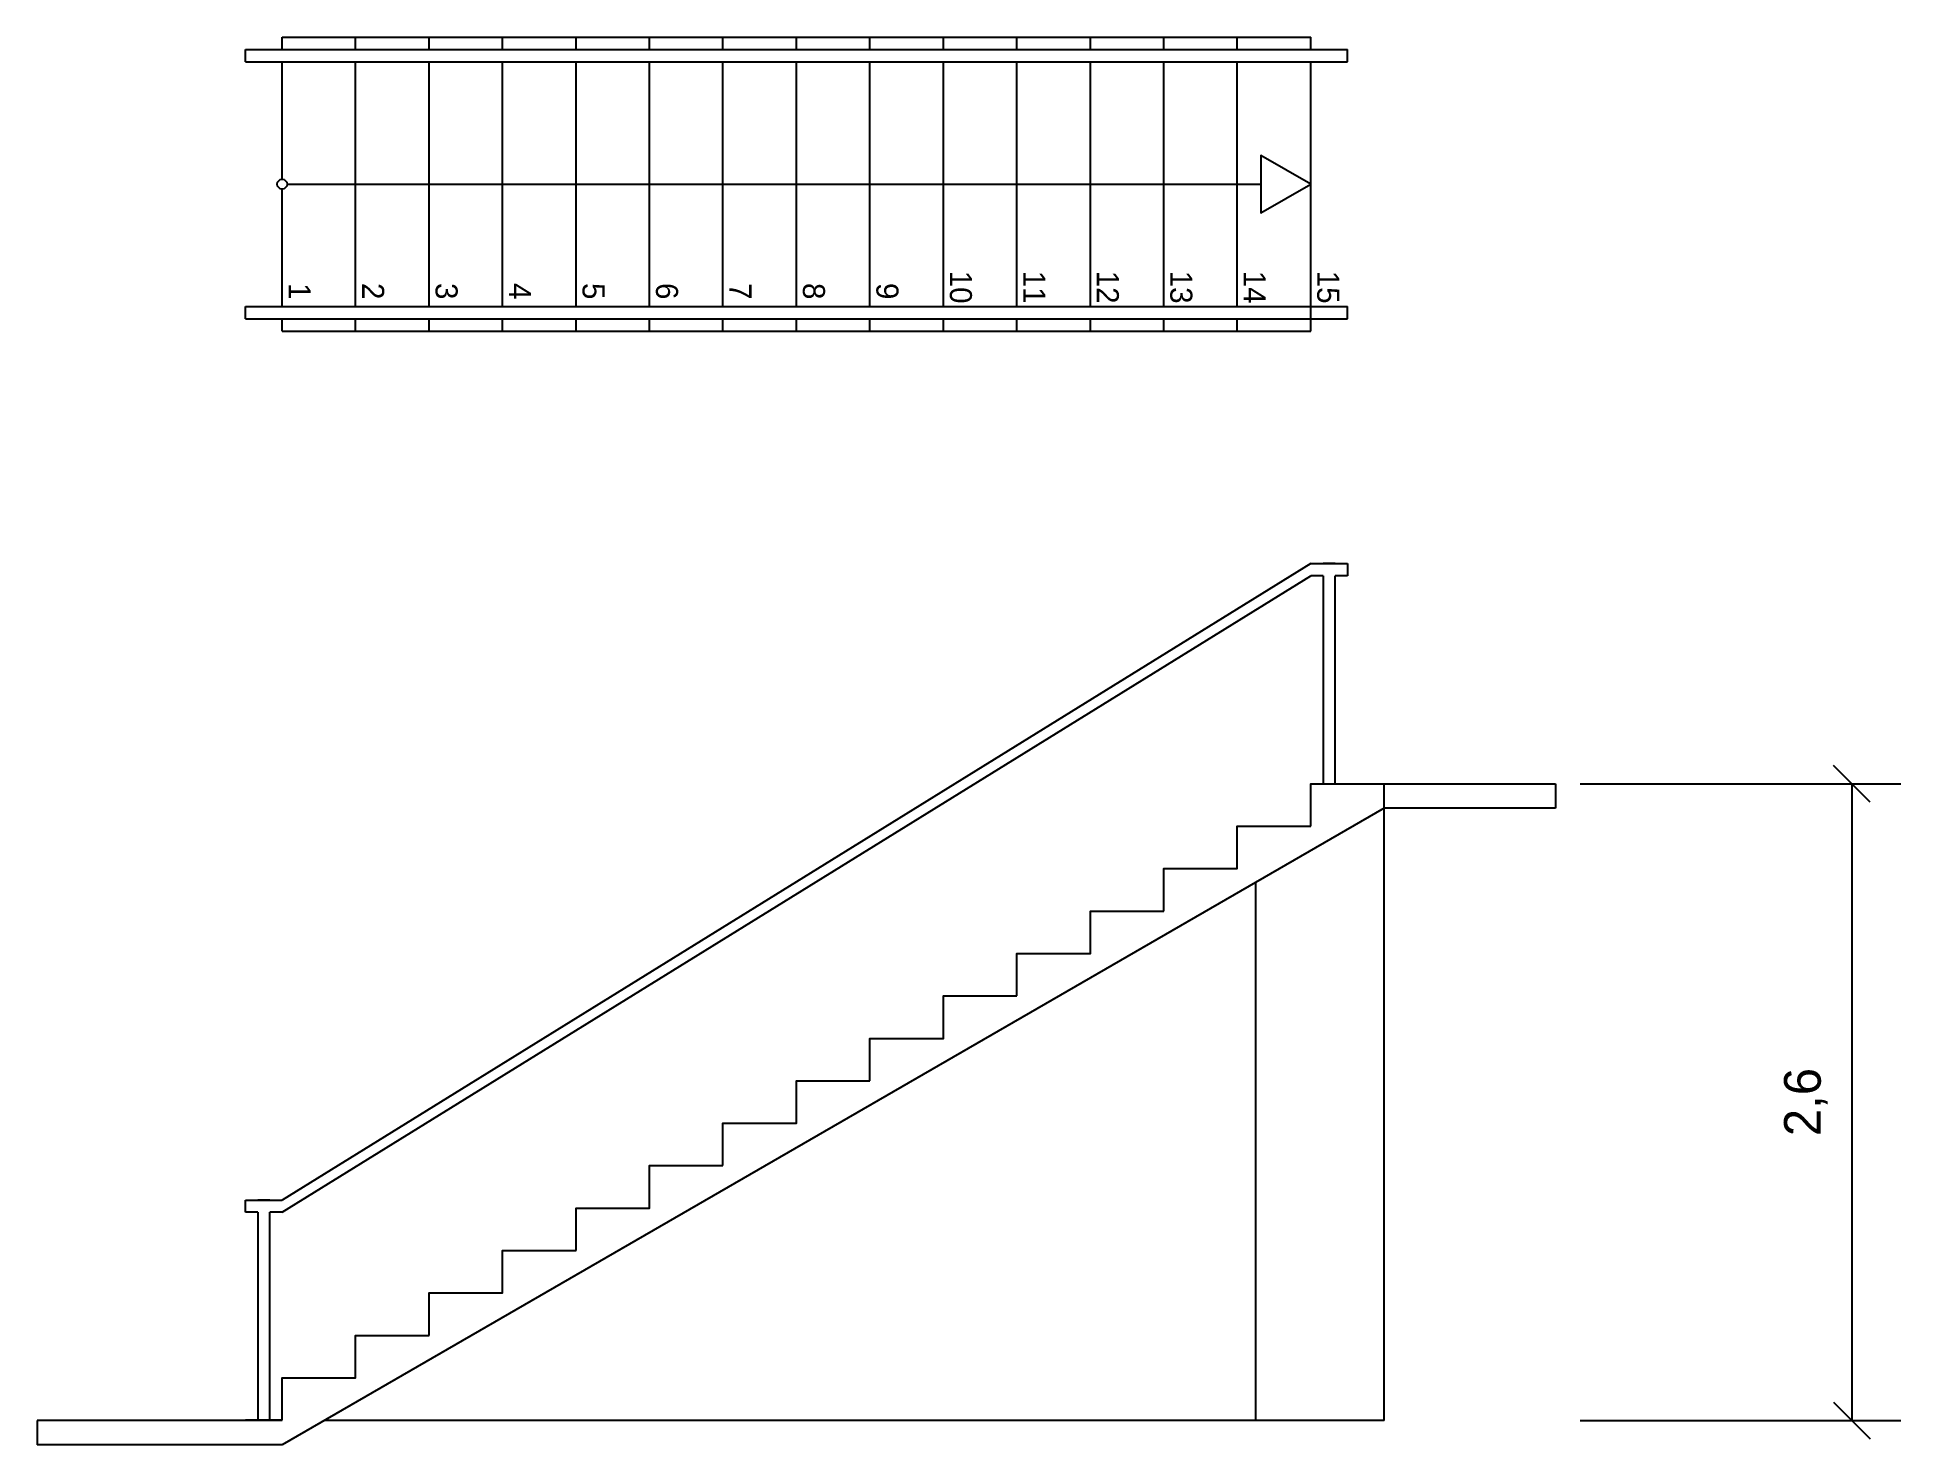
# Model space of a CAD drawing. Header units: millimetres. Extents: x 578 to 638.3, y 269.6 to 296.6.
# Drawn here: x 630.66 to 638.27, y 276.71 to 282.46 of the extents above; entities that cross this region are included whole.
import ezdxf

# ---------------------------------------------------------------- set-up
doc = ezdxf.new("R2010")
doc.units = ezdxf.units.MM
doc.layers.get('Defpoints').update_dxf_attribs({"lineweight": 20})
doc.layers.add('Cotas', color=2, linetype='Continuous')
doc.dimstyles.new('Cota Externa', dxfattribs={"dimtxt": 0.15, "dimasz": 0.15, "dimexe": 0.2, "dimexo": 0.1, "dimgap": 0.1, "dimtad": 1, "dimzin": 9, "dimtxsty": 'Standard', "dimblk": 'OBLIQUE', "dimcen": 2.5, "dimadec": 0, "dimazin": 0, "dimtfac": 1, "dimtmove": 1, "dimatfit": 3, "dimfxl": 1, "dimarcsym": 0})

msp = doc.modelspace()

# ---------------------------------------------------------------- texts
at = {"layer": 'Cotas', "char_height": 0.09, "attachment_point": 1, "rotation": 270}
for s, insert in [('10', (634.4756, 281.5089)), ('11', (634.7756, 281.5089)), ('12', (635.0756, 281.5089)), ('13', (635.3756, 281.5089)), ('14', (635.6756, 281.5089)), ('15', (635.9756, 281.5089)), ('1', (631.7756, 281.4589)), ('2', (632.0756, 281.4589)), ('3', (632.3756, 281.4589)), ('4', (632.6756, 281.4589)), ('5', (632.9756, 281.4589)), ('6', (633.2756, 281.4589)), ('7', (633.5756, 281.4589)), ('8', (633.8756, 281.4589)), ('9', (634.1756, 281.4589))]:
    msp.add_mtext_dynamic_manual_height_columns(s, width=0.243945, gutter_width=12.5, heights=[0], dxfattribs=dict(at, insert=insert))

# ---------------------------------------------------------------- blocks, each defined once
blk = doc.blocks.new('_Oblique')
at = {"color": 0, "linetype": 'ByBlock', "lineweight": -2}
blk.add_line((-0.5, -0.5), (0.5, 0.5), dxfattribs=at)
blk = doc.blocks.new('*D91')
at = {"layer": 'Cotas', "color": 0, "lineweight": -2, "transparency": 16777216}
for p, q in [((636.9592, 279.4136), (638.2682, 279.4136)), ((638.0682, 279.4136), (638.0682, 276.8136)), ((636.9592, 276.8136), (638.2682, 276.8136))]:
    blk.add_line(p, q, dxfattribs=at)
at = {"layer": 'Defpoints', "color": 0, "transparency": 16777216}
for p in [(636.8592, 279.4136), (636.8592, 276.8136), (638.0682, 276.8136)]:
    blk.add_point(p, dxfattribs=at)
at = {"layer": 'Cotas', "color": 0, "lineweight": -2, "transparency": 16777216, "xscale": 0.15, "yscale": 0.15, "zscale": 0.15}
for p, rotation in [((638.0682, 279.4136), 90), ((638.0682, 276.8136), 270)]:
    blk.add_blockref('_Oblique', p, dxfattribs=dict(at, rotation=rotation))
at = {"layer": 'Cotas', "color": 0, "transparency": 16777216, "insert": (637.8807, 278.1136), "char_height": 0.15, "attachment_point": 5, "rotation": 90}
blk.add_mtext('2,6', dxfattribs=at)

# ---------------------------------------------------------------- dimensions: what is measured, and where the dimension line sits
at = {"layer": 'Cotas'}
dim = msp.add_linear_dim(base=(638.0682, 276.8136), p1=(636.8592, 279.4136), p2=(636.8592, 276.8136), angle=90, dimstyle='Cota Externa', dxfattribs=at)
dim.commit()
dim.dimension.update_dxf_attribs({"geometry": '*D91', "text_midpoint": (637.8807, 278.1136)})

# ---------------------------------------------------------------- linework, layer by layer
for p, q in [((631.6592, 282.4126), (631.6592, 282.4626)), ((631.6592, 282.4626), (635.8592, 282.4626)), ((631.9592, 282.4126), (631.9592, 282.4626)), ((632.2592, 282.4126), (632.2592, 282.4626)), ((632.5592, 282.4126), (632.5592, 282.4626)), ((632.8592, 282.4126), (632.8592, 282.4626)), ((633.1592, 282.4126), (633.1592, 282.4626)), ((633.4592, 282.4126), (633.4592, 282.4626)), ((633.7592, 282.4126), (633.7592, 282.4626)), ((634.0592, 282.4126), (634.0592, 282.4626)), ((634.3592, 282.4126), (634.3592, 282.4626)), ((634.6592, 282.4126), (634.6592, 282.4626)), ((634.9592, 282.4126), (634.9592, 282.4626)), ((635.2592, 282.4126), (635.2592, 282.4626)), ((635.5592, 282.4126), (635.5592, 282.4626)), ((635.8592, 282.4126), (635.8592, 282.4626)), ((631.5092, 282.3626), (631.5092, 282.4126)), ((631.5092, 282.4126), (636.0092, 282.4126)), ((636.0092, 282.3626), (636.0092, 282.4126)), ((631.5092, 282.3626), (636.0092, 282.3626)), ((631.6592, 281.8827), (631.6592, 282.3626)), ((631.9592, 281.3626), (631.9592, 282.3626)), ((632.2592, 281.3626), (632.2592, 282.3626)), ((632.5592, 281.3626), (632.5592, 282.3626)), ((632.8592, 281.3626), (632.8592, 282.3626)), ((633.1592, 281.3626), (633.1592, 282.3626)), ((633.4592, 281.3626), (633.4592, 282.3626)), ((633.7592, 281.3626), (633.7592, 282.3626)), ((634.0592, 281.3626), (634.0592, 282.3626)), ((634.3592, 281.3626), (634.3592, 282.3626)), ((634.6592, 281.3626), (634.6592, 282.3626)), ((634.9592, 281.3626), (634.9592, 282.3626)), ((635.2592, 281.3626), (635.2592, 282.3626)), ((635.5592, 281.3626), (635.5592, 282.3626)), ((635.8592, 281.2626), (635.8592, 282.3626)), ((631.6592, 281.3626), (631.6592, 281.8425)), ((631.6793, 281.8626), (635.6555, 281.8626)), ((631.5092, 281.3126), (631.5092, 281.3626)), ((631.5092, 281.3626), (636.0092, 281.3626)), ((631.5092, 281.3126), (636.0092, 281.3126)), ((631.6592, 281.2626), (631.6592, 281.3126)), ((631.9592, 281.2626), (631.9592, 281.3126)), ((632.2592, 281.2626), (632.2592, 281.3126)), ((632.5592, 281.2626), (632.5592, 281.3126)), ((632.8592, 281.2626), (632.8592, 281.3126)), ((633.1592, 281.2626), (633.1592, 281.3126)), ((633.4592, 281.2626), (633.4592, 281.3126)), ((633.7592, 281.2626), (633.7592, 281.3126)), ((634.0592, 281.2626), (634.0592, 281.3126)), ((634.3592, 281.2626), (634.3592, 281.3126)), ((634.6592, 281.2626), (634.6592, 281.3126)), ((634.9592, 281.2626), (634.9592, 281.3126)), ((635.2592, 281.2626), (635.2592, 281.3126)), ((635.5592, 281.2626), (635.5592, 281.3126)), ((636.0092, 281.3126), (636.0092, 281.3626)), ((631.6592, 281.2626), (635.8592, 281.2626)), ((635.8592, 280.3131), (631.6592, 277.7136)), ((631.6592, 277.6636), (635.8592, 280.2631)), ((635.8592, 280.3131), (636.0092, 280.3131)), ((635.9092, 280.2631), (635.8592, 280.2631)), ((635.9592, 280.3131), (635.9092, 280.3131)), ((635.9092, 280.2631), (635.9092, 279.4131)), ((635.9592, 279.4131), (635.9592, 280.2631)), ((636.0092, 280.2631), (635.9592, 280.2631)), ((636.0092, 280.3131), (636.0092, 280.2631)), ((635.8592, 279.4136), (636.8592, 279.4136)), ((636.1592, 276.8136), (636.1592, 279.4136)), ((636.8592, 279.4136), (636.8592, 279.3136)), ((636.1592, 279.3136), (631.6592, 276.7141)), ((636.8592, 279.3136), (636.1592, 279.3136)), ((635.6342, 279.0103), (635.6342, 276.8103)), ((631.5092, 277.7136), (631.6592, 277.7136)), ((631.5092, 277.6636), (631.5092, 277.7136)), ((631.5592, 277.6636), (631.5092, 277.6636)), ((631.6092, 277.7136), (631.5592, 277.7136)), ((631.5592, 277.6636), (631.5592, 276.8136)), ((631.6092, 276.8136), (631.6092, 277.6636)), ((631.6592, 277.6636), (631.6092, 277.6636)), ((631.6592, 276.8136), (630.6592, 276.8136)), ((630.6592, 276.8136), (630.6592, 276.7141)), ((631.6592, 276.8141), (631.5092, 276.8141)), ((636.1592, 276.8136), (631.8314, 276.8136)), ((631.6592, 276.7141), (630.6592, 276.7141))]:
    msp.add_line(p, q)
msp.add_lwpolyline([(635.8592, 281.8626), (635.6555, 281.9802), (635.6555, 281.745)], close=True)
for points in [[(635.8592, 279.2403), (635.8592, 279.4136), (636.1592, 279.4136)], [(635.2592, 278.8937), (635.2592, 279.067), (635.5592, 279.067), (635.5592, 279.2403), (635.8592, 279.2403)], [(634.6592, 278.5471), (634.6592, 278.7204), (634.9592, 278.7204), (634.9592, 278.8937), (635.2592, 278.8937)], [(634.0592, 278.2005), (634.0592, 278.3738), (634.3592, 278.3738), (634.3592, 278.5471), (634.6592, 278.5471)], [(633.4592, 277.8539), (633.4592, 278.0272), (633.7592, 278.0272), (633.7592, 278.2005), (634.0592, 278.2005)], [(632.8592, 277.5073), (632.8592, 277.6806), (633.1592, 277.6806), (633.1592, 277.8539), (633.4592, 277.8539)], [(632.2592, 277.1607), (632.2592, 277.334), (632.5592, 277.334), (632.5592, 277.5073), (632.8592, 277.5073)], [(631.6592, 276.8141), (631.6592, 276.9874), (631.9592, 276.9874), (631.9592, 277.1607), (632.2592, 277.1607)]]:
    msp.add_lwpolyline(points)
msp.add_circle((631.6592, 281.8626), 0.0201)

msp.set_redraw_order([(e.dxf.handle, doc.entitydb.next_handle()) for e in msp.query("TEXT MTEXT ATTDEF DIMENSION ARC_DIMENSION")])  # texts and dimensions are drawn at this point

doc.saveas('drawing.dxf')
